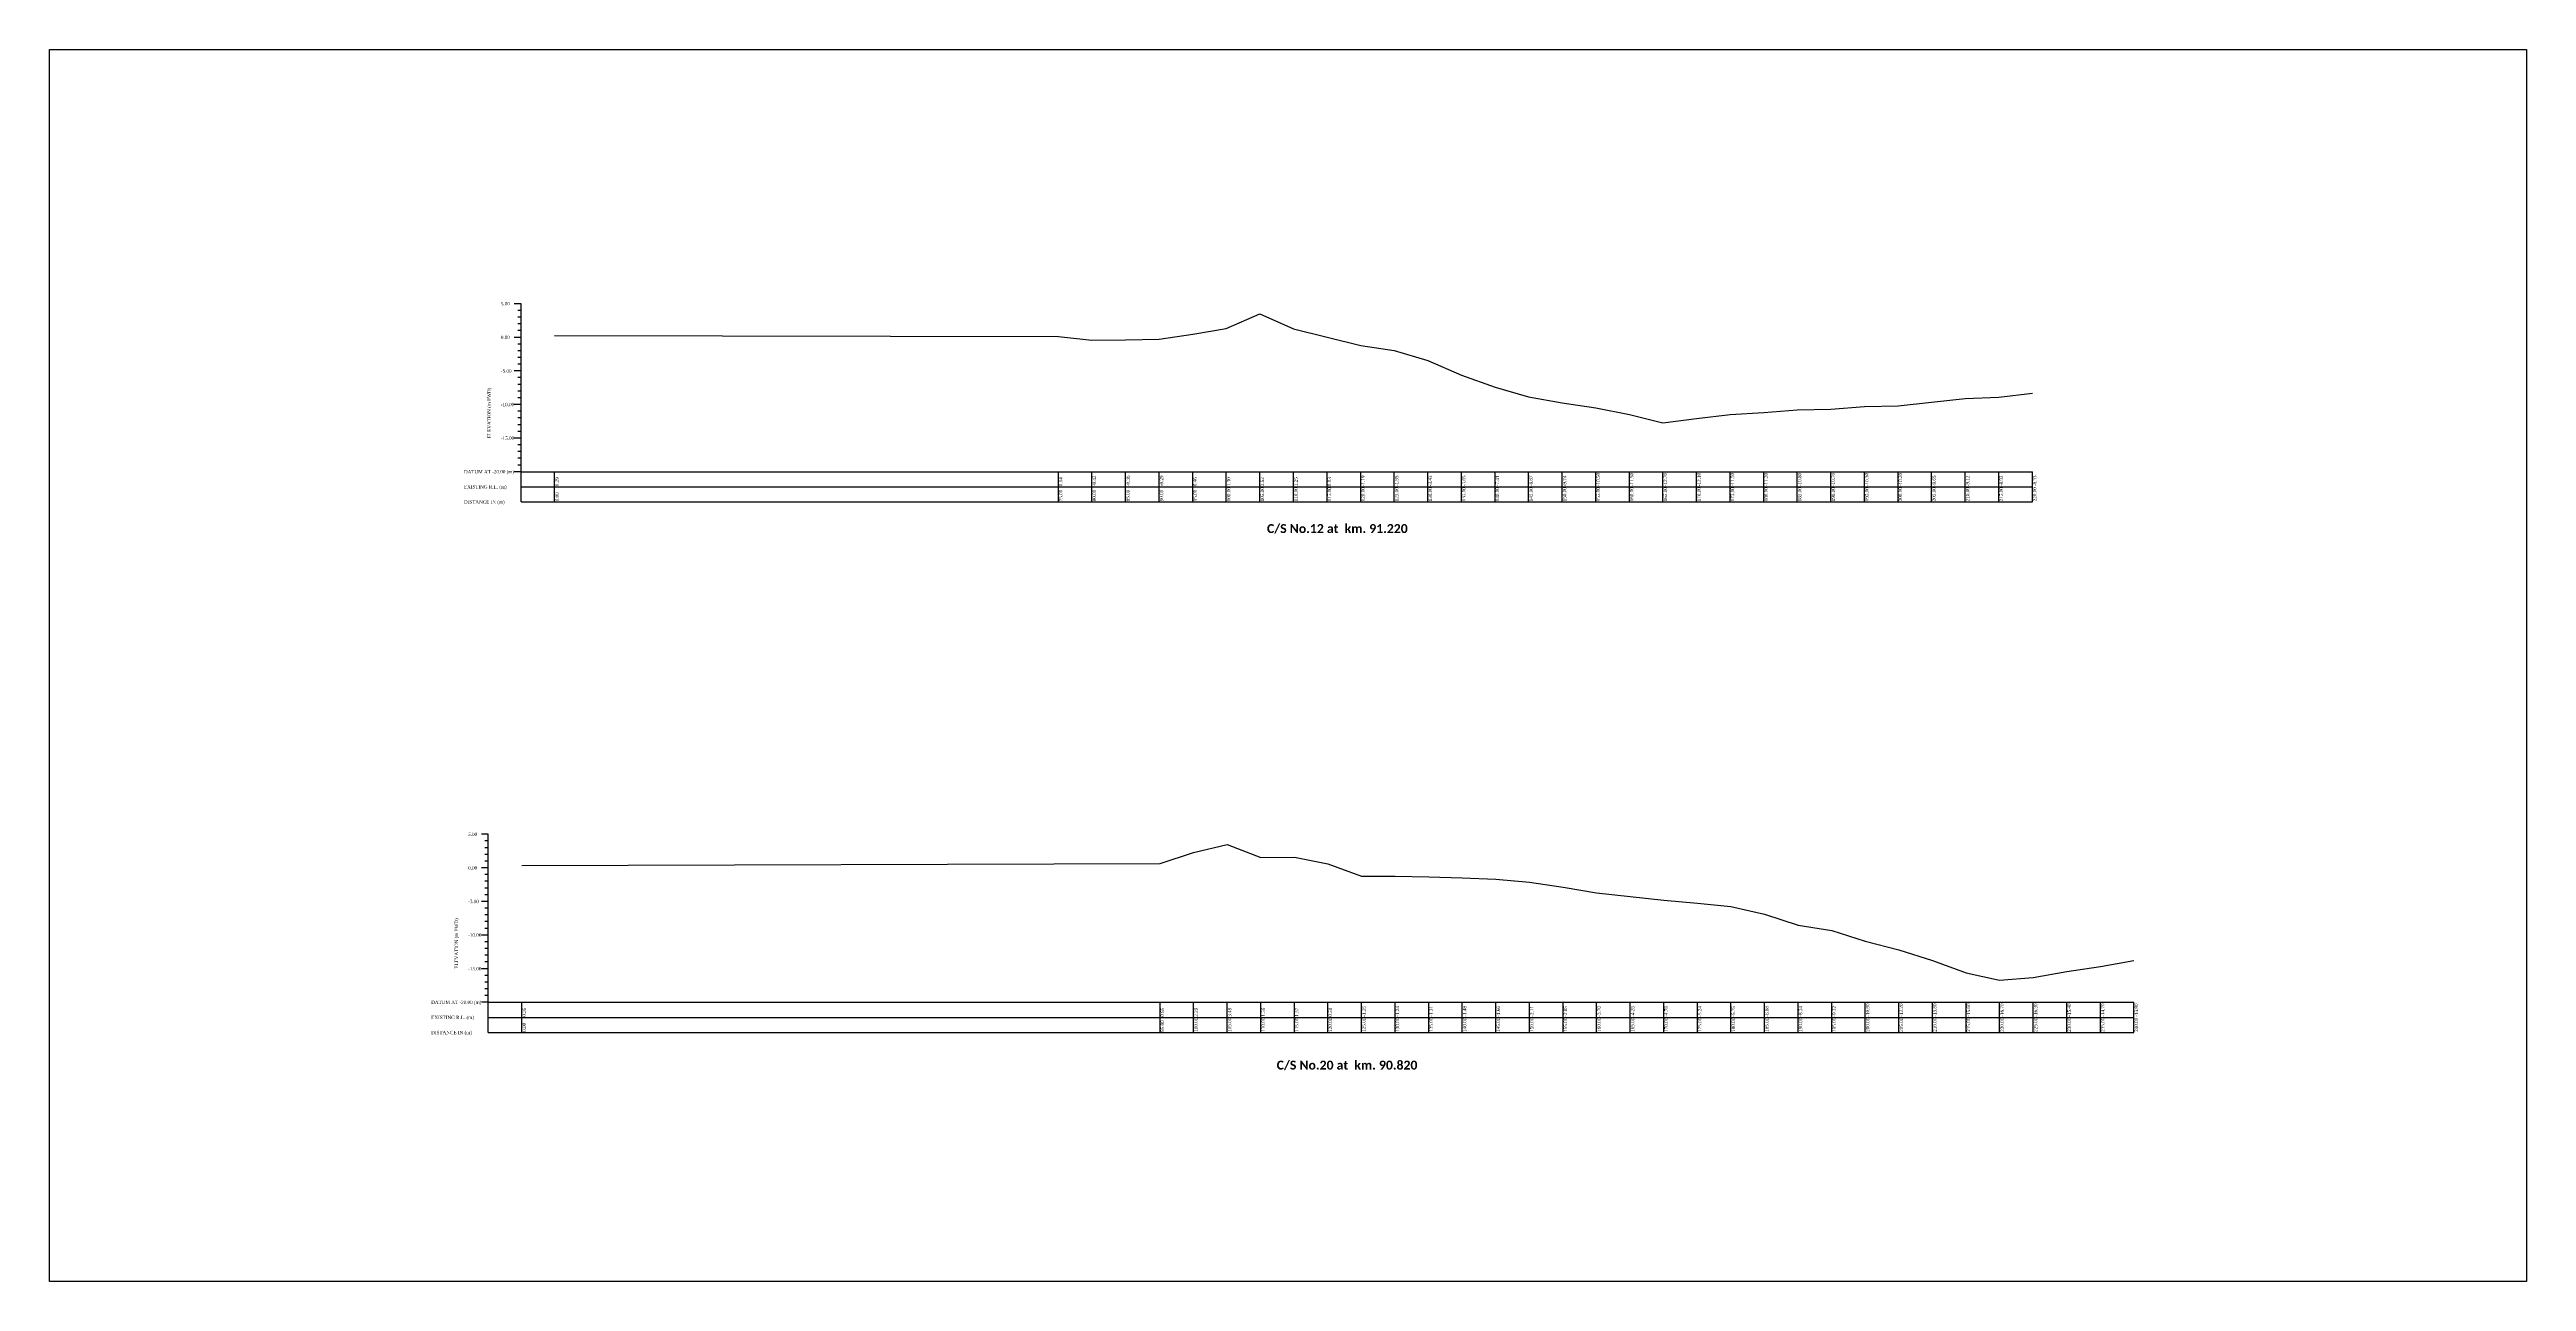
# Model space of a CAD drawing. Header units: metres. Extents: x -148477 to 168932, y -55673 to -2736.
# Drawn here: x 23874.6 to 24243.3, y -46102.2 to -45918.9 of the extents above; entities that cross this region are included whole.
import ezdxf

# ---------------------------------------------------------------- set-up
doc = ezdxf.new("R2010")
doc.units = ezdxf.units.M
doc.styles.add('liza', font='times.ttf', dxfattribs={"height": 2})
doc.styles.get("Standard").update_dxf_attribs({"font": 'times.ttf'})

msp = doc.modelspace()

# ---------------------------------------------------------------- linework, layer by layer
at = {"color": 6, "linetype": 'Continuous', "lineweight": -3, "ltscale": 0.5}
for p, q in [((23944.7496, -45956.7424), (23943.7496, -45956.7424)), ((23944.7496, -45986.2424), (23944.7496, -45956.7424)), ((23944.7496, -45957.7424), (23944.2496, -45957.7424)), ((23944.7496, -45958.7424), (23944.2496, -45958.7424)), ((23944.7496, -45959.7424), (23944.2496, -45959.7424)), ((23944.7496, -45960.7424), (23944.2496, -45960.7424)), ((23944.7496, -45961.7424), (23943.7496, -45961.7424)), ((23944.7496, -45962.7424), (23944.2496, -45962.7424)), ((23944.7496, -45963.7424), (23944.2496, -45963.7424)), ((23944.7496, -45966.7424), (23943.7496, -45966.7424)), ((23944.7496, -45964.7424), (23944.2496, -45964.7424)), ((23944.7496, -45965.7424), (23944.2496, -45965.7424)), ((23944.7496, -45967.7424), (23944.2496, -45967.7424)), ((23944.7496, -45971.7424), (23943.7496, -45971.7424)), ((23944.7496, -45968.7424), (23944.2496, -45968.7424)), ((23944.7496, -45969.7424), (23944.2496, -45969.7424)), ((23944.7496, -45970.7424), (23944.2496, -45970.7424)), ((23944.7496, -45972.7424), (23944.2496, -45972.7424)), ((23944.7496, -45973.7424), (23944.2496, -45973.7424)), ((23944.7496, -45974.7424), (23944.2496, -45974.7424)), ((23944.7496, -45976.7424), (23943.7496, -45976.7424)), ((23944.7496, -45975.7424), (23944.2496, -45975.7424)), ((23944.7496, -45977.7424), (23944.2496, -45977.7424)), ((23944.7496, -45978.7424), (23944.2496, -45978.7424)), ((23944.7496, -45981.7424), (23943.7496, -45981.7424)), ((23944.7496, -45979.7424), (23944.2496, -45979.7424)), ((23944.7496, -45980.7424), (23944.2496, -45980.7424)), ((23944.7496, -45981.7424), (24169.7496, -45981.7424)), ((23949.7496, -45986.2424), (23949.7496, -45981.7424)), ((24024.7496, -45986.2424), (24024.7496, -45981.7424)), ((24029.7496, -45986.2424), (24029.7496, -45981.7424)), ((24034.7496, -45986.2424), (24034.7496, -45981.7424)), ((24039.7496, -45986.2424), (24039.7496, -45981.7424)), ((24044.7496, -45986.2424), (24044.7496, -45981.7424)), ((24049.7496, -45986.2424), (24049.7496, -45981.7424)), ((24054.7496, -45986.2424), (24054.7496, -45981.7424)), ((24059.7496, -45986.2424), (24059.7496, -45981.7424)), ((24064.7496, -45986.2424), (24064.7496, -45981.7424)), ((24069.7496, -45986.2424), (24069.7496, -45981.7424)), ((24074.7496, -45986.2424), (24074.7496, -45981.7424)), ((24079.7496, -45986.2424), (24079.7496, -45981.7424)), ((24084.7496, -45986.2424), (24084.7496, -45981.7424)), ((24089.7496, -45986.2424), (24089.7496, -45981.7424)), ((24094.7496, -45986.2424), (24094.7496, -45981.7424)), ((24099.7496, -45986.2424), (24099.7496, -45981.7424)), ((24104.7496, -45986.2424), (24104.7496, -45981.7424)), ((24109.7496, -45986.2424), (24109.7496, -45981.7424)), ((24114.7496, -45986.2424), (24114.7496, -45981.7424)), ((24119.7496, -45986.2424), (24119.7496, -45981.7424)), ((24124.7496, -45986.2424), (24124.7496, -45981.7424)), ((24129.7496, -45986.2424), (24129.7496, -45981.7424)), ((24134.7496, -45986.2424), (24134.7496, -45981.7424)), ((24139.7496, -45986.2424), (24139.7496, -45981.7424)), ((24144.7496, -45986.2424), (24144.7496, -45981.7424)), ((24149.7496, -45986.2424), (24149.7496, -45981.7424)), ((24154.7496, -45986.2424), (24154.7496, -45981.7424)), ((24159.7496, -45986.2424), (24159.7496, -45981.7424)), ((24164.7496, -45986.2424), (24164.7496, -45981.7424)), ((24169.7496, -45986.2424), (24169.7496, -45981.7424)), ((23944.7496, -45983.9924), (24169.7496, -45983.9924)), ((23944.7496, -45986.2424), (24169.7496, -45986.2424)), ((23939.8774, -46035.6901), (23938.8774, -46035.6901)), ((23939.8774, -46036.6901), (23939.3774, -46036.6901)), ((23939.8774, -46037.6901), (23939.3774, -46037.6901)), ((23939.8774, -46065.1901), (23939.8774, -46035.6901)), ((23939.8774, -46040.6901), (23938.8774, -46040.6901)), ((23939.8774, -46038.6901), (23939.3774, -46038.6901)), ((23939.8774, -46039.6901), (23939.3774, -46039.6901)), ((23939.8774, -46041.6901), (23939.3774, -46041.6901)), ((23939.8774, -46042.6901), (23939.3774, -46042.6901)), ((23939.8774, -46043.6901), (23939.3774, -46043.6901)), ((23939.8774, -46044.6901), (23939.3774, -46044.6901)), ((23939.8774, -46045.6901), (23938.8774, -46045.6901)), ((23939.8774, -46046.6901), (23939.3774, -46046.6901)), ((23939.8774, -46047.6901), (23939.3774, -46047.6901)), ((23939.8774, -46048.6901), (23939.3774, -46048.6901)), ((23939.8774, -46050.6901), (23938.8774, -46050.6901)), ((23939.8774, -46049.6901), (23939.3774, -46049.6901)), ((23939.8774, -46051.6901), (23939.3774, -46051.6901)), ((23939.8774, -46052.6901), (23939.3774, -46052.6901)), ((23939.8774, -46055.6901), (23938.8774, -46055.6901)), ((23939.8774, -46053.6901), (23939.3774, -46053.6901)), ((23939.8774, -46054.6901), (23939.3774, -46054.6901)), ((23939.8774, -46056.6901), (23939.3774, -46056.6901)), ((23939.8774, -46057.6901), (23939.3774, -46057.6901)), ((23939.8774, -46058.6901), (23939.3774, -46058.6901)), ((23939.8774, -46059.6901), (23939.3774, -46059.6901)), ((23939.8774, -46060.6901), (23938.8774, -46060.6901)), ((23939.8774, -46060.6901), (24184.8774, -46060.6901)), ((23939.8774, -46062.9401), (24184.8774, -46062.9401)), ((23944.8774, -46065.1901), (23944.8774, -46060.6901)), ((24039.8774, -46065.1901), (24039.8774, -46060.6901)), ((24044.8774, -46065.1901), (24044.8774, -46060.6901)), ((24049.8774, -46065.1901), (24049.8774, -46060.6901)), ((24054.8774, -46065.1901), (24054.8774, -46060.6901)), ((24059.8774, -46065.1901), (24059.8774, -46060.6901)), ((24064.8774, -46065.1901), (24064.8774, -46060.6901)), ((24069.8774, -46065.1901), (24069.8774, -46060.6901)), ((24074.8774, -46065.1901), (24074.8774, -46060.6901)), ((24079.8774, -46065.1901), (24079.8774, -46060.6901)), ((24084.8774, -46065.1901), (24084.8774, -46060.6901)), ((24089.8774, -46065.1901), (24089.8774, -46060.6901)), ((24094.8774, -46065.1901), (24094.8774, -46060.6901)), ((24099.8774, -46065.1901), (24099.8774, -46060.6901)), ((24104.8774, -46065.1901), (24104.8774, -46060.6901)), ((24109.8774, -46065.1901), (24109.8774, -46060.6901)), ((24114.8774, -46065.1901), (24114.8774, -46060.6901)), ((24119.8774, -46065.1901), (24119.8774, -46060.6901)), ((24124.8774, -46065.1901), (24124.8774, -46060.6901)), ((24129.8774, -46065.1901), (24129.8774, -46060.6901)), ((24134.8774, -46065.1901), (24134.8774, -46060.6901)), ((24139.8774, -46065.1901), (24139.8774, -46060.6901)), ((24144.8774, -46065.1901), (24144.8774, -46060.6901)), ((24149.8774, -46065.1901), (24149.8774, -46060.6901)), ((24154.8774, -46065.1901), (24154.8774, -46060.6901)), ((24159.8774, -46065.1901), (24159.8774, -46060.6901)), ((24164.8774, -46065.1901), (24164.8774, -46060.6901)), ((24169.8774, -46065.1901), (24169.8774, -46060.6901)), ((24174.8774, -46065.1901), (24174.8774, -46060.6901)), ((24179.8774, -46065.1901), (24179.8774, -46060.6901)), ((24184.8774, -46065.1901), (24184.8774, -46060.6901)), ((23939.8774, -46065.1901), (24184.8774, -46065.1901))]:
    msp.add_line(p, q, dxfattribs=at)
msp.add_lwpolyline([(23874.5565, -45918.9183), (24243.3048, -45918.9183), (24243.3048, -46102.2307), (23874.5565, -46102.2307)], close=True, dxfattribs=at)
for points in [[(23949.7496, -45961.4524), (24024.7496, -45961.6024), (24029.7496, -45962.1624), (24034.7496, -45962.1024), (24039.7496, -45962.0324), (24044.7496, -45961.2824), (24049.7496, -45960.4424), (24054.7496, -45958.2224), (24059.7496, -45960.4924), (24064.7496, -45961.7124), (24069.7496, -45962.9324), (24074.7496, -45963.6924), (24079.7496, -45965.1724), (24084.7496, -45967.3924), (24089.7496, -45969.1524), (24094.7496, -45970.6124), (24099.7496, -45971.4824), (24104.7496, -45972.2424), (24109.7496, -45973.2424), (24114.7496, -45974.4424), (24119.7496, -45973.8424), (24124.7496, -45973.2424), (24129.7496, -45972.9424), (24134.7496, -45972.5424), (24139.7496, -45972.4424), (24144.7496, -45972.0424), (24149.7496, -45971.9424), (24154.7496, -45971.3924), (24159.7496, -45970.8624), (24164.7496, -45970.6624), (24169.7496, -45970.0724)], [(23944.8774, -46040.3401), (24039.8774, -46040.0401), (24044.8774, -46038.4001), (24049.8774, -46037.2001), (24054.8774, -46039.1301), (24059.8774, -46039.1201), (24064.8774, -46040.1001), (24069.8774, -46041.9401), (24074.8774, -46041.9301), (24079.8774, -46042.0001), (24084.8774, -46042.1701), (24089.8774, -46042.3501), (24094.8774, -46042.8001), (24099.8774, -46043.5401), (24104.8774, -46044.3901), (24109.8774, -46044.9401), (24114.8774, -46045.4701), (24119.8774, -46045.9301), (24124.8774, -46046.4401), (24129.8774, -46047.5701), (24134.8774, -46049.2301), (24139.8774, -46050.0101), (24144.8774, -46051.5901), (24149.8774, -46052.8901), (24154.8774, -46054.4901), (24159.8774, -46056.2901), (24164.8774, -46057.3901), (24169.8774, -46056.9901), (24174.8774, -46056.0901), (24179.8774, -46055.3901), (24184.8774, -46054.4901)]]:
    msp.add_lwpolyline(points, dxfattribs=at)

# ---------------------------------------------------------------- texts
at = {"color": 6, "linetype": 'Continuous', "lineweight": -3, "ltscale": 0.5, "char_height": 0.5, "attachment_point": 1, "style": 'liza'}
for s, insert, width in [('5.00', (23941.7496, -45956.4924), 2), ('0.00', (23941.7496, -45961.4924), 2), ('-5.00', (23941.7496, -45966.4924), 2), ('-10.00', (23941.7496, -45971.4924), 2), ('-15.00', (23941.7496, -45976.4924), 2), ('DATUM AT -20.00 (m)', (23936.2496, -45981.4924), 7.5), ('EXISTING R.L. (m)', (23936.2496, -45983.7424), 7.5), ('DISTANCE IN (m)', (23936.2496, -45985.9924), 7.5), ('5.00', (23936.8774, -46035.4401), 2), ('0.00', (23936.8774, -46040.4401), 2), ('-5.00', (23936.8774, -46045.4401), 2), ('-10.00', (23936.8774, -46050.4401), 2), ('-15.00', (23936.8774, -46055.4401), 2), ('DATUM AT -20.00 (m)', (23931.3774, -46060.4401), 7.5), ('EXISTING R.L. (m)', (23931.3774, -46062.6901), 7.5), ('DISTANCE IN (m)', (23931.3774, -46064.9401), 7.5)]:
    msp.add_mtext(s, dxfattribs=dict(at, insert=insert, width=width))
at = {"color": 6, "linetype": 'Continuous', "lineweight": -3, "ltscale": 0.5, "char_height": 0.5, "attachment_point": 1, "rotation": 90, "style": 'liza'}
for s, insert, width in [('ELEVATION (m PWD)', (23939.7496, -45976.7424), 10), ('0.29', (23949.8496, -45983.8924), 2.15), ('0.14', (24024.8496, -45983.8924), 2.15), ('-0.42', (24029.8496, -45983.8924), 2.15), ('-0.36', (24034.8496, -45983.8924), 2.15), ('-0.29', (24039.8496, -45983.8924), 2.15), ('0.46', (24044.8496, -45983.8924), 2.15), ('1.30', (24049.8496, -45983.8924), 2.15), ('3.52', (24054.8496, -45983.8924), 2.15), ('1.25', (24059.8496, -45983.8924), 2.15), ('0.03', (24064.8496, -45983.8924), 2.15), ('-1.19', (24069.8496, -45983.8924), 2.15), ('-1.95', (24074.8496, -45983.8924), 2.15), ('-3.43', (24079.8496, -45983.8924), 2.15), ('-5.65', (24084.8496, -45983.8924), 2.15), ('-7.41', (24089.8496, -45983.8924), 2.15), ('-8.87', (24094.8496, -45983.8924), 2.15), ('-9.74', (24099.8496, -45983.8924), 2.15), ('-10.50', (24104.8496, -45983.8924), 2.15), ('-11.50', (24109.8496, -45983.8924), 2.15), ('-12.70', (24114.8496, -45983.8924), 2.15), ('-12.10', (24119.8496, -45983.8924), 2.15), ('-11.50', (24124.8496, -45983.8924), 2.15), ('-11.20', (24129.8496, -45983.8924), 2.15), ('-10.80', (24134.8496, -45983.8924), 2.15), ('-10.70', (24139.8496, -45983.8924), 2.15), ('-10.30', (24144.8496, -45983.8924), 2.15), ('-10.20', (24149.8496, -45983.8924), 2.15), ('-9.65', (24154.8496, -45983.8924), 2.15), ('-9.12', (24159.8496, -45983.8924), 2.15), ('-8.92', (24164.8496, -45983.8924), 2.15), ('-8.33', (24169.8496, -45983.8924), 2.15), ('0.00', (23949.8496, -45986.1424), 2.15), ('75.00', (24024.8496, -45986.1424), 2.15), ('80.00', (24029.8496, -45986.1424), 2.15), ('85.00', (24034.8496, -45986.1424), 2.15), ('90.00', (24039.8496, -45986.1424), 2.15), ('95.00', (24044.8496, -45986.1424), 2.15), ('100.00', (24049.8496, -45986.1424), 2.15), ('105.00', (24054.8496, -45986.1424), 2.15), ('110.00', (24059.8496, -45986.1424), 2.15), ('115.00', (24064.8496, -45986.1424), 2.15), ('120.00', (24069.8496, -45986.1424), 2.15), ('125.00', (24074.8496, -45986.1424), 2.15), ('130.00', (24079.8496, -45986.1424), 2.15), ('135.00', (24084.8496, -45986.1424), 2.15), ('140.00', (24089.8496, -45986.1424), 2.15), ('145.00', (24094.8496, -45986.1424), 2.15), ('150.00', (24099.8496, -45986.1424), 2.15), ('155.00', (24104.8496, -45986.1424), 2.15), ('160.00', (24109.8496, -45986.1424), 2.15), ('165.00', (24114.8496, -45986.1424), 2.15), ('170.00', (24119.8496, -45986.1424), 2.15), ('175.00', (24124.8496, -45986.1424), 2.15), ('180.00', (24129.8496, -45986.1424), 2.15), ('185.00', (24134.8496, -45986.1424), 2.15), ('190.00', (24139.8496, -45986.1424), 2.15), ('195.00', (24144.8496, -45986.1424), 2.15), ('200.00', (24149.8496, -45986.1424), 2.15), ('205.00', (24154.8496, -45986.1424), 2.15), ('210.00', (24159.8496, -45986.1424), 2.15), ('215.00', (24164.8496, -45986.1424), 2.15), ('220.00', (24169.8496, -45986.1424), 2.15), ('ELEVATION (m PWD)', (23934.8774, -46055.6901), 10), ('0.35', (23944.9774, -46062.8401), 2.15), ('0.00', (23944.9774, -46065.0901), 2.15), ('0.65', (24039.9774, -46062.8401), 2.15), ('95.00', (24039.9774, -46065.0901), 2.15), ('100.00', (24044.9774, -46065.0901), 2.15), ('2.29', (24044.9774, -46062.8401), 2.15), ('105.00', (24049.9774, -46065.0901), 2.15), ('3.49', (24049.9774, -46062.8401), 2.15), ('110.00', (24054.9774, -46065.0901), 2.15), ('1.56', (24054.9774, -46062.8401), 2.15), ('115.00', (24059.9774, -46065.0901), 2.15), ('1.57', (24059.9774, -46062.8401), 2.15), ('0.59', (24064.9774, -46062.8401), 2.15), ('120.00', (24064.9774, -46065.0901), 2.15), ('125.00', (24069.9774, -46065.0901), 2.15), ('-1.25', (24069.9774, -46062.8401), 2.15), ('130.00', (24074.9774, -46065.0901), 2.15), ('-1.24', (24074.9774, -46062.8401), 2.15), ('135.00', (24079.9774, -46065.0901), 2.15), ('-1.31', (24079.9774, -46062.8401), 2.15), ('-1.48', (24084.9774, -46062.8401), 2.15), ('140.00', (24084.9774, -46065.0901), 2.15), ('145.00', (24089.9774, -46065.0901), 2.15), ('-1.66', (24089.9774, -46062.8401), 2.15), ('150.00', (24094.9774, -46065.0901), 2.15), ('-2.11', (24094.9774, -46062.8401), 2.15), ('-2.85', (24099.9774, -46062.8401), 2.15), ('155.00', (24099.9774, -46065.0901), 2.15), ('-3.70', (24104.9774, -46062.8401), 2.15), ('160.00', (24104.9774, -46065.0901), 2.15), ('165.00', (24109.9774, -46065.0901), 2.15), ('-4.25', (24109.9774, -46062.8401), 2.15), ('-4.78', (24114.9774, -46062.8401), 2.15), ('170.00', (24114.9774, -46065.0901), 2.15), ('175.00', (24119.9774, -46065.0901), 2.15), ('-5.24', (24119.9774, -46062.8401), 2.15), ('180.00', (24124.9774, -46065.0901), 2.15), ('-5.75', (24124.9774, -46062.8401), 2.15), ('-6.88', (24129.9774, -46062.8401), 2.15), ('185.00', (24129.9774, -46065.0901), 2.15), ('-8.54', (24134.9774, -46062.8401), 2.15), ('190.00', (24134.9774, -46065.0901), 2.15), ('195.00', (24139.9774, -46065.0901), 2.15), ('-9.32', (24139.9774, -46062.8401), 2.15), ('-10.90', (24144.9774, -46062.8401), 2.15), ('200.00', (24144.9774, -46065.0901), 2.15), ('-12.20', (24149.9774, -46062.8401), 2.15), ('205.00', (24149.9774, -46065.0901), 2.15), ('-13.80', (24154.9774, -46062.8401), 2.15), ('210.00', (24154.9774, -46065.0901), 2.15), ('-15.60', (24159.9774, -46062.8401), 2.15), ('215.00', (24159.9774, -46065.0901), 2.15), ('-16.70', (24164.9774, -46062.8401), 2.15), ('220.00', (24164.9774, -46065.0901), 2.15), ('-16.30', (24169.9774, -46062.8401), 2.15), ('225.00', (24169.9774, -46065.0901), 2.15), ('-15.40', (24174.9774, -46062.8401), 2.15), ('230.00', (24174.9774, -46065.0901), 2.15), ('-14.70', (24179.9774, -46062.8401), 2.15), ('235.00', (24179.9774, -46065.0901), 2.15), ('-13.80', (24184.9774, -46062.8401), 2.15), ('240.00', (24184.9774, -46065.0901), 2.15)]:
    msp.add_mtext(s, dxfattribs=dict(at, insert=insert, width=width))
at = {"color": 0, "linetype": 'ByBlock', "lineweight": 30, "char_height": 1.326841, "width": 81.781813, "attachment_point": 1}
for s, insert in [('{\\fCalibri|b1|i0|c0|p34;\\C256;C/S No.12 at  km. 91.220 }', (24055.8023, -45989.5334)), ('{\\fCalibri|b1|i0|c0|p34;\\C256;C/S No.20 at  km. 90.820 }', (24057.2472, -46069.3755))]:
    msp.add_mtext(s, dxfattribs=dict(at, insert=insert))

doc.saveas('drawing.dxf')
